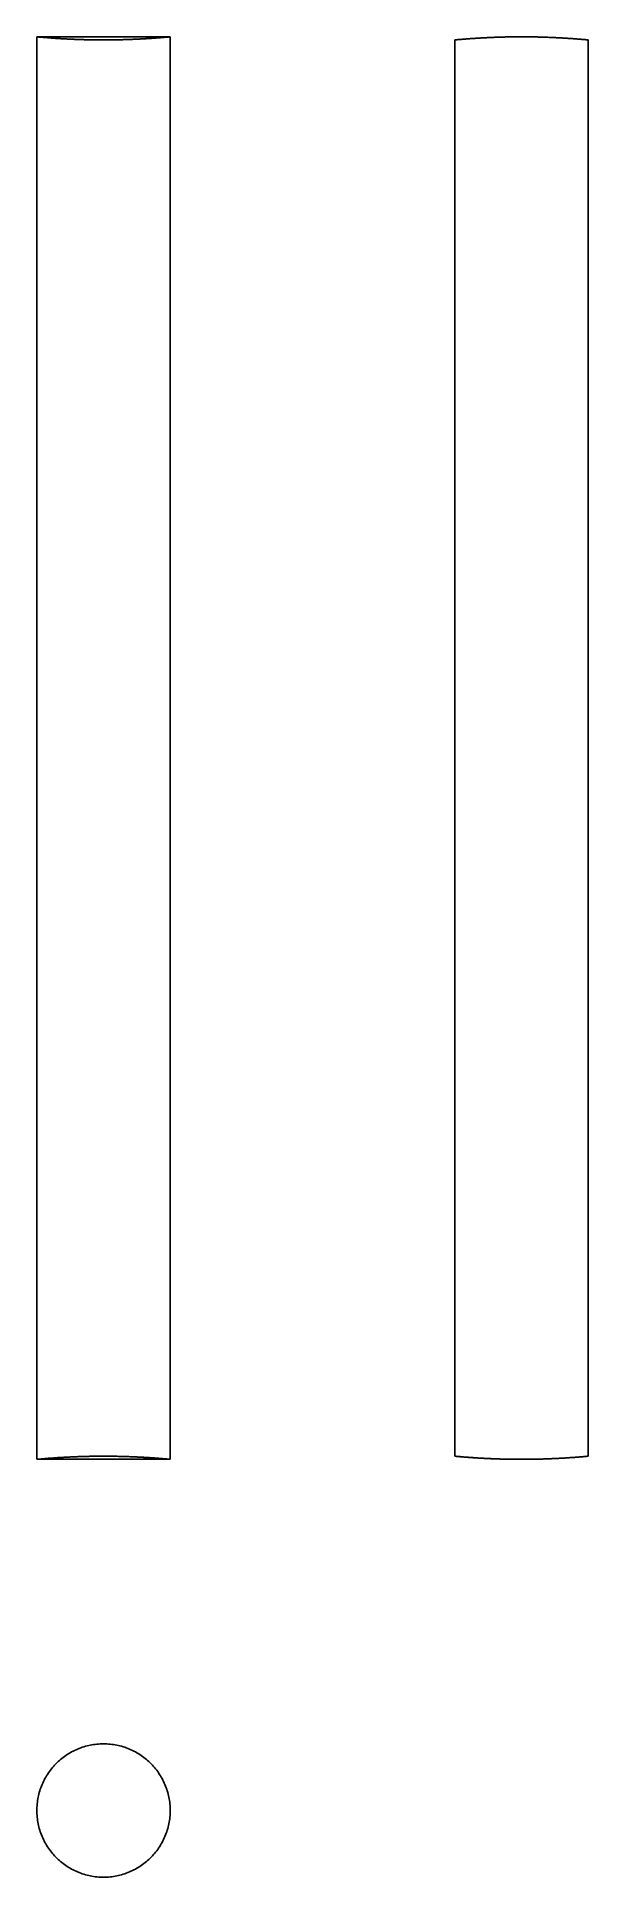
# Model space of a CAD drawing. Extents: x 0 to 0.291, y 0 to 0.97.
import ezdxf

# ---------------------------------------------------------------- set-up
doc = ezdxf.new("R2010")
doc.units = 0
doc.linetypes.add('HIDDEN', pattern=[0.037501, 0.025013, -0.012488])
for name, color, linetype in [('FRONT', 7, 'CONTINUOUS'), ('FRONT_HID', 7, 'HIDDEN'), ('LEFT', 7, 'CONTINUOUS'), ('LEFT_HID', 7, 'HIDDEN'), ('TOP', 7, 'CONTINUOUS')]:
    doc.layers.add(name, color=color, linetype=linetype)

msp = doc.modelspace()

# ---------------------------------------------------------------- linework, layer by layer
at = {"layer": 'FRONT'}
for p, q in [((0.000556, 0.970261), (0, 0.970312)), ((0.035156, 0.970312), (0, 0.970312)), ((0, 0.970312), (0, 0.220312)), ((0.035156, 0.970312), (0.070312, 0.970312)), ((0.070312, 0.970312), (0.069756, 0.970261)), ((0.069986, 0.970282), (0.070312, 0.970312)), ((0.070312, 0.220312), (0.070312, 0.970312)), ((0.001113, 0.97021), (0.000556, 0.970261)), ((0.00167, 0.97016), (0.001113, 0.97021)), ((0.002226, 0.97011), (0.00167, 0.97016)), ((0.002783, 0.970062), (0.002226, 0.97011)), ((0.00334, 0.970014), (0.002783, 0.970062)), ((0.003897, 0.969967), (0.00334, 0.970014)), ((0.004454, 0.969921), (0.003897, 0.969967)), ((0.005011, 0.969876), (0.004454, 0.969921)), ((0.005568, 0.969832), (0.005011, 0.969876)), ((0.006125, 0.969788), (0.005568, 0.969832)), ((0.006682, 0.969745), (0.006125, 0.969788)), ((0.007239, 0.969703), (0.006682, 0.969745)), ((0.007797, 0.969662), (0.007239, 0.969703)), ((0.008354, 0.969622), (0.007797, 0.969662)), ((0.008912, 0.969582), (0.008354, 0.969622)), ((0.009469, 0.969544), (0.008912, 0.969582)), ((0.010027, 0.969506), (0.009469, 0.969544)), ((0.010584, 0.969469), (0.010027, 0.969506)), ((0.011142, 0.969432), (0.010584, 0.969469)), ((0.0117, 0.969397), (0.011142, 0.969432)), ((0.012258, 0.969362), (0.0117, 0.969397)), ((0.012815, 0.969329), (0.012258, 0.969362)), ((0.013373, 0.969296), (0.012815, 0.969329)), ((0.013931, 0.969264), (0.013373, 0.969296)), ((0.014489, 0.969233), (0.013931, 0.969264)), ((0.015047, 0.969202), (0.014489, 0.969233)), ((0.015605, 0.969172), (0.015047, 0.969202)), ((0.016163, 0.969144), (0.015605, 0.969172)), ((0.016722, 0.969116), (0.016163, 0.969144)), ((0.01728, 0.969089), (0.016722, 0.969116)), ((0.017838, 0.969062), (0.01728, 0.969089)), ((0.018396, 0.969037), (0.017838, 0.969062)), ((0.018955, 0.969012), (0.018396, 0.969037)), ((0.019513, 0.968988), (0.018955, 0.969012)), ((0.020071, 0.968966), (0.019513, 0.968988)), ((0.02063, 0.968943), (0.020071, 0.968966)), ((0.021188, 0.968922), (0.02063, 0.968943)), ((0.021747, 0.968902), (0.021188, 0.968922)), ((0.022305, 0.968882), (0.021747, 0.968902)), ((0.022864, 0.968863), (0.022305, 0.968882)), ((0.023422, 0.968845), (0.022864, 0.968863)), ((0.023981, 0.968828), (0.023422, 0.968845)), ((0.024539, 0.968812), (0.023981, 0.968828)), ((0.025098, 0.968796), (0.024539, 0.968812)), ((0.025657, 0.968782), (0.025098, 0.968796)), ((0.026215, 0.968768), (0.025657, 0.968782)), ((0.026774, 0.968755), (0.026215, 0.968768)), ((0.027333, 0.968743), (0.026774, 0.968755)), ((0.027892, 0.968732), (0.027333, 0.968743)), ((0.02845, 0.968721), (0.027892, 0.968732)), ((0.029009, 0.968712), (0.02845, 0.968721)), ((0.029568, 0.968703), (0.029009, 0.968712)), ((0.030127, 0.968695), (0.029568, 0.968703)), ((0.030686, 0.968688), (0.030127, 0.968695)), ((0.031244, 0.968681), (0.030686, 0.968688)), ((0.031803, 0.968676), (0.031244, 0.968681)), ((0.032362, 0.968671), (0.031803, 0.968676)), ((0.032921, 0.968668), (0.032362, 0.968671)), ((0.03348, 0.968665), (0.032921, 0.968668)), ((0.034039, 0.968663), (0.03348, 0.968665)), ((0.034597, 0.968661), (0.034039, 0.968663)), ((0.035156, 0.968661), (0.034597, 0.968661)), ((0.035715, 0.968661), (0.035156, 0.968661)), ((0.036274, 0.968663), (0.035715, 0.968661)), ((0.036833, 0.968665), (0.036274, 0.968663)), ((0.037392, 0.968668), (0.036833, 0.968665)), ((0.03795, 0.968671), (0.037392, 0.968668)), ((0.038509, 0.968676), (0.03795, 0.968671)), ((0.039068, 0.968681), (0.038509, 0.968676)), ((0.039627, 0.968688), (0.039068, 0.968681)), ((0.040186, 0.968695), (0.039627, 0.968688)), ((0.040745, 0.968703), (0.040186, 0.968695)), ((0.041303, 0.968712), (0.040745, 0.968703)), ((0.041862, 0.968721), (0.041303, 0.968712)), ((0.042421, 0.968732), (0.041862, 0.968721)), ((0.04298, 0.968743), (0.042421, 0.968732)), ((0.043538, 0.968755), (0.04298, 0.968743)), ((0.044097, 0.968768), (0.043538, 0.968755)), ((0.044656, 0.968782), (0.044097, 0.968768)), ((0.045214, 0.968796), (0.044656, 0.968782)), ((0.045773, 0.968812), (0.045214, 0.968796)), ((0.046332, 0.968828), (0.045773, 0.968812)), ((0.04689, 0.968845), (0.046332, 0.968828)), ((0.047449, 0.968863), (0.04689, 0.968845)), ((0.048007, 0.968882), (0.047449, 0.968863)), ((0.048566, 0.968902), (0.048007, 0.968882)), ((0.049124, 0.968922), (0.048566, 0.968902)), ((0.049683, 0.968943), (0.049124, 0.968922)), ((0.050241, 0.968966), (0.049683, 0.968943)), ((0.049714, 0.968945), (0.050041, 0.968958)), ((0.050041, 0.968958), (0.050369, 0.968971)), ((0.0508, 0.968989), (0.050241, 0.968966)), ((0.050369, 0.968971), (0.050696, 0.968984)), ((0.050696, 0.968984), (0.051024, 0.968998)), ((0.051358, 0.969012), (0.0508, 0.968989)), ((0.051024, 0.968998), (0.051351, 0.969012)), ((0.051351, 0.969012), (0.051678, 0.969026)), ((0.051916, 0.969037), (0.051358, 0.969012)), ((0.051678, 0.969026), (0.052006, 0.969041)), ((0.052475, 0.969062), (0.051916, 0.969037)), ((0.052006, 0.969041), (0.052333, 0.969056)), ((0.052333, 0.969056), (0.052661, 0.969071)), ((0.053033, 0.969089), (0.052475, 0.969062)), ((0.052661, 0.969071), (0.052988, 0.969087)), ((0.052988, 0.969087), (0.053315, 0.969102)), ((0.053591, 0.969116), (0.053033, 0.969089)), ((0.053315, 0.969102), (0.053643, 0.969118)), ((0.054149, 0.969144), (0.053591, 0.969116)), ((0.053643, 0.969118), (0.05397, 0.969135)), ((0.05397, 0.969135), (0.054297, 0.969151)), ((0.054707, 0.969172), (0.054149, 0.969144)), ((0.054297, 0.969151), (0.054624, 0.969168)), ((0.054624, 0.969168), (0.054952, 0.969185)), ((0.055265, 0.969202), (0.054707, 0.969172)), ((0.054952, 0.969185), (0.055279, 0.969203)), ((0.055823, 0.969233), (0.055265, 0.969202)), ((0.055279, 0.969203), (0.055606, 0.969221)), ((0.055606, 0.969221), (0.055934, 0.969239)), ((0.056381, 0.969264), (0.055823, 0.969233)), ((0.055934, 0.969239), (0.056261, 0.969257)), ((0.056261, 0.969257), (0.056588, 0.969276)), ((0.056939, 0.969296), (0.056381, 0.969264)), ((0.056588, 0.969276), (0.056915, 0.969294)), ((0.056915, 0.969294), (0.057242, 0.969314)), ((0.057497, 0.969329), (0.056939, 0.969296)), ((0.057242, 0.969314), (0.057569, 0.969333)), ((0.058055, 0.969362), (0.057497, 0.969329)), ((0.057569, 0.969333), (0.057897, 0.969353)), ((0.057897, 0.969353), (0.058224, 0.969373)), ((0.058613, 0.969397), (0.058055, 0.969362)), ((0.058224, 0.969373), (0.058551, 0.969393)), ((0.058551, 0.969393), (0.058878, 0.969414)), ((0.059171, 0.969432), (0.058613, 0.969397)), ((0.058878, 0.969414), (0.059205, 0.969435)), ((0.059728, 0.969469), (0.059171, 0.969432)), ((0.059205, 0.969435), (0.059532, 0.969456)), ((0.059532, 0.969456), (0.059859, 0.969477)), ((0.060286, 0.969506), (0.059728, 0.969469)), ((0.059859, 0.969477), (0.060186, 0.969499)), ((0.060186, 0.969499), (0.060513, 0.969521)), ((0.060843, 0.969544), (0.060286, 0.969506)), ((0.060513, 0.969521), (0.06084, 0.969543)), ((0.06084, 0.969543), (0.061167, 0.969566)), ((0.061401, 0.969582), (0.060843, 0.969544)), ((0.061167, 0.969566), (0.061494, 0.969589)), ((0.061958, 0.969622), (0.061401, 0.969582)), ((0.061494, 0.969589), (0.061821, 0.969612)), ((0.061821, 0.969612), (0.062148, 0.969635)), ((0.062516, 0.969662), (0.061958, 0.969622)), ((0.062148, 0.969635), (0.062474, 0.969659)), ((0.062474, 0.969659), (0.062801, 0.969683)), ((0.063073, 0.969703), (0.062516, 0.969662)), ((0.062801, 0.969683), (0.063128, 0.969707)), ((0.06363, 0.969745), (0.063073, 0.969703)), ((0.063128, 0.969707), (0.063455, 0.969732)), ((0.063455, 0.969732), (0.063782, 0.969757)), ((0.064188, 0.969788), (0.06363, 0.969745)), ((0.063782, 0.969757), (0.064108, 0.969782)), ((0.064108, 0.969782), (0.064435, 0.969807)), ((0.064745, 0.969832), (0.064188, 0.969788)), ((0.064435, 0.969807), (0.064762, 0.969833)), ((0.065302, 0.969876), (0.064745, 0.969832)), ((0.064762, 0.969833), (0.065089, 0.969859)), ((0.065089, 0.969859), (0.065415, 0.969885)), ((0.065859, 0.969921), (0.065302, 0.969876)), ((0.065415, 0.969885), (0.065742, 0.969912)), ((0.065742, 0.969912), (0.066069, 0.969938)), ((0.066416, 0.969967), (0.065859, 0.969921)), ((0.066069, 0.969938), (0.066395, 0.969966)), ((0.066395, 0.969966), (0.066722, 0.969993)), ((0.066973, 0.970014), (0.066416, 0.969967)), ((0.066722, 0.969993), (0.067048, 0.970021)), ((0.067529, 0.970062), (0.066973, 0.970014)), ((0.067048, 0.970021), (0.067375, 0.970049)), ((0.067375, 0.970049), (0.067701, 0.970077)), ((0.068086, 0.97011), (0.067529, 0.970062)), ((0.067701, 0.970077), (0.068028, 0.970105)), ((0.068028, 0.970105), (0.068354, 0.970134)), ((0.068643, 0.97016), (0.068086, 0.97011)), ((0.068354, 0.970134), (0.068681, 0.970163)), ((0.0692, 0.97021), (0.068643, 0.97016)), ((0.068681, 0.970163), (0.069007, 0.970192)), ((0.069007, 0.970192), (0.069334, 0.970222)), ((0.069756, 0.970261), (0.0692, 0.97021)), ((0.069334, 0.970222), (0.06966, 0.970252)), ((0.06966, 0.970252), (0.069986, 0.970282)), ((0.000556, 0.220364), (0, 0.220313)), ((0, 0.220312), (0.035156, 0.220312)), ((0.001113, 0.220415), (0.000556, 0.220364)), ((0.00167, 0.220465), (0.001113, 0.220415)), ((0.002226, 0.220515), (0.00167, 0.220465)), ((0.002783, 0.220563), (0.002226, 0.220515)), ((0.00334, 0.220611), (0.002783, 0.220563)), ((0.003897, 0.220658), (0.00334, 0.220611)), ((0.004454, 0.220704), (0.003897, 0.220658)), ((0.005011, 0.220749), (0.004454, 0.220704)), ((0.005568, 0.220793), (0.005011, 0.220749)), ((0.006125, 0.220837), (0.005568, 0.220793)), ((0.006682, 0.22088), (0.006125, 0.220837)), ((0.007239, 0.220922), (0.006682, 0.22088)), ((0.007797, 0.220963), (0.007239, 0.220922)), ((0.008354, 0.221003), (0.007797, 0.220963)), ((0.008912, 0.221043), (0.008354, 0.221003)), ((0.009469, 0.221081), (0.008912, 0.221043)), ((0.010027, 0.221119), (0.009469, 0.221081)), ((0.010584, 0.221156), (0.010027, 0.221119)), ((0.011142, 0.221193), (0.010584, 0.221156)), ((0.0117, 0.221228), (0.011142, 0.221193)), ((0.012258, 0.221263), (0.0117, 0.221228)), ((0.012815, 0.221296), (0.012258, 0.221263)), ((0.013373, 0.221329), (0.012815, 0.221296)), ((0.013931, 0.221361), (0.013373, 0.221329)), ((0.014489, 0.221392), (0.013931, 0.221361)), ((0.015047, 0.221423), (0.014489, 0.221392)), ((0.015605, 0.221453), (0.015047, 0.221423)), ((0.016163, 0.221481), (0.015605, 0.221453)), ((0.016722, 0.221509), (0.016163, 0.221481)), ((0.01728, 0.221536), (0.016722, 0.221509)), ((0.017838, 0.221563), (0.01728, 0.221536)), ((0.018396, 0.221588), (0.017838, 0.221563)), ((0.018955, 0.221613), (0.018396, 0.221588)), ((0.019513, 0.221637), (0.018955, 0.221613)), ((0.020071, 0.221659), (0.019513, 0.221637)), ((0.02063, 0.221682), (0.020071, 0.221659)), ((0.021188, 0.221703), (0.02063, 0.221682)), ((0.021747, 0.221723), (0.021188, 0.221703)), ((0.022305, 0.221743), (0.021747, 0.221723)), ((0.022864, 0.221762), (0.022305, 0.221743)), ((0.023422, 0.22178), (0.022864, 0.221762)), ((0.023981, 0.221797), (0.023422, 0.22178)), ((0.024539, 0.221813), (0.023981, 0.221797)), ((0.025098, 0.221829), (0.024539, 0.221813)), ((0.025657, 0.221843), (0.025098, 0.221829)), ((0.026215, 0.221857), (0.025657, 0.221843)), ((0.026774, 0.22187), (0.026215, 0.221857)), ((0.027333, 0.221882), (0.026774, 0.22187)), ((0.027892, 0.221893), (0.027333, 0.221882)), ((0.02845, 0.221904), (0.027892, 0.221893)), ((0.029009, 0.221913), (0.02845, 0.221904)), ((0.029568, 0.221922), (0.029009, 0.221913)), ((0.030127, 0.22193), (0.029568, 0.221922)), ((0.030686, 0.221937), (0.030127, 0.22193)), ((0.031244, 0.221944), (0.030686, 0.221937)), ((0.031803, 0.221949), (0.031244, 0.221944)), ((0.032362, 0.221954), (0.031803, 0.221949)), ((0.032921, 0.221957), (0.032362, 0.221954)), ((0.03348, 0.22196), (0.032921, 0.221957)), ((0.034039, 0.221962), (0.03348, 0.22196)), ((0.034597, 0.221964), (0.034039, 0.221962)), ((0.035156, 0.221964), (0.034597, 0.221964)), ((0.035156, 0.221964), (0.040403, 0.221927)), ((0.035715, 0.221964), (0.035156, 0.221964)), ((0.070312, 0.220312), (0.035156, 0.220312)), ((0.036274, 0.221962), (0.035715, 0.221964)), ((0.036833, 0.22196), (0.036274, 0.221962)), ((0.037392, 0.221957), (0.036833, 0.22196)), ((0.03795, 0.221954), (0.037392, 0.221957)), ((0.038509, 0.221949), (0.03795, 0.221954)), ((0.039068, 0.221944), (0.038509, 0.221949)), ((0.039627, 0.221937), (0.039068, 0.221944)), ((0.040186, 0.22193), (0.039627, 0.221937)), ((0.040745, 0.221922), (0.040186, 0.22193)), ((0.041303, 0.221913), (0.040745, 0.221922)), ((0.041862, 0.221904), (0.041303, 0.221913)), ((0.042421, 0.221893), (0.041862, 0.221904)), ((0.04298, 0.221882), (0.042421, 0.221893)), ((0.043538, 0.22187), (0.04298, 0.221882)), ((0.044097, 0.221857), (0.043538, 0.22187)), ((0.044656, 0.221843), (0.044097, 0.221857)), ((0.045214, 0.221829), (0.044656, 0.221843)), ((0.045773, 0.221813), (0.045214, 0.221829)), ((0.046332, 0.221797), (0.045773, 0.221813)), ((0.04689, 0.22178), (0.046332, 0.221797)), ((0.047449, 0.221762), (0.04689, 0.22178)), ((0.048007, 0.221743), (0.047449, 0.221762)), ((0.048566, 0.221723), (0.048007, 0.221743)), ((0.049124, 0.221703), (0.048566, 0.221723)), ((0.049683, 0.221682), (0.049124, 0.221703)), ((0.050241, 0.221659), (0.049683, 0.221682)), ((0.049714, 0.22168), (0.050041, 0.221667)), ((0.050041, 0.221667), (0.050369, 0.221654)), ((0.0508, 0.221636), (0.050241, 0.221659)), ((0.050369, 0.221654), (0.050696, 0.221641)), ((0.050696, 0.221641), (0.051024, 0.221627)), ((0.051358, 0.221613), (0.0508, 0.221636)), ((0.051024, 0.221627), (0.051351, 0.221613)), ((0.051351, 0.221613), (0.051678, 0.221599)), ((0.051916, 0.221588), (0.051358, 0.221613)), ((0.051678, 0.221599), (0.052006, 0.221584)), ((0.052475, 0.221563), (0.051916, 0.221588)), ((0.052006, 0.221584), (0.052333, 0.221569)), ((0.052333, 0.221569), (0.052661, 0.221554)), ((0.053033, 0.221536), (0.052475, 0.221563)), ((0.052661, 0.221554), (0.052988, 0.221538)), ((0.052988, 0.221538), (0.053315, 0.221523)), ((0.053591, 0.221509), (0.053033, 0.221536)), ((0.053315, 0.221523), (0.053643, 0.221507)), ((0.054149, 0.221481), (0.053591, 0.221509)), ((0.053643, 0.221507), (0.05397, 0.22149)), ((0.05397, 0.22149), (0.054297, 0.221474)), ((0.054707, 0.221453), (0.054149, 0.221481)), ((0.054297, 0.221474), (0.054624, 0.221457)), ((0.054624, 0.221457), (0.054952, 0.22144)), ((0.055265, 0.221423), (0.054707, 0.221453)), ((0.054952, 0.22144), (0.055279, 0.221422)), ((0.055823, 0.221392), (0.055265, 0.221423)), ((0.055279, 0.221422), (0.055606, 0.221404)), ((0.055606, 0.221404), (0.055934, 0.221386)), ((0.056381, 0.221361), (0.055823, 0.221392)), ((0.055934, 0.221386), (0.056261, 0.221368)), ((0.056261, 0.221368), (0.056588, 0.221349)), ((0.056939, 0.221329), (0.056381, 0.221361)), ((0.056588, 0.221349), (0.056915, 0.221331)), ((0.056915, 0.221331), (0.057242, 0.221311)), ((0.057497, 0.221296), (0.056939, 0.221329)), ((0.057242, 0.221311), (0.057569, 0.221292)), ((0.058055, 0.221263), (0.057497, 0.221296)), ((0.057569, 0.221292), (0.057897, 0.221272)), ((0.057897, 0.221272), (0.058224, 0.221252)), ((0.058613, 0.221228), (0.058055, 0.221263)), ((0.058224, 0.221252), (0.058551, 0.221232)), ((0.058551, 0.221232), (0.058878, 0.221211)), ((0.059171, 0.221193), (0.058613, 0.221228)), ((0.058878, 0.221211), (0.059205, 0.22119)), ((0.059728, 0.221156), (0.059171, 0.221193)), ((0.059205, 0.22119), (0.059532, 0.221169)), ((0.059532, 0.221169), (0.059859, 0.221148)), ((0.060286, 0.221119), (0.059728, 0.221156)), ((0.059859, 0.221148), (0.060186, 0.221126)), ((0.060186, 0.221126), (0.060513, 0.221104)), ((0.060843, 0.221081), (0.060286, 0.221119)), ((0.060513, 0.221104), (0.06084, 0.221082)), ((0.06084, 0.221082), (0.061167, 0.221059)), ((0.061401, 0.221043), (0.060843, 0.221081)), ((0.061167, 0.221059), (0.061494, 0.221036)), ((0.061958, 0.221003), (0.061401, 0.221043)), ((0.061494, 0.221036), (0.061821, 0.221013)), ((0.061821, 0.221013), (0.062148, 0.22099)), ((0.062516, 0.220963), (0.061958, 0.221003)), ((0.062148, 0.22099), (0.062474, 0.220966)), ((0.062474, 0.220966), (0.062801, 0.220942)), ((0.063073, 0.220922), (0.062516, 0.220963)), ((0.062801, 0.220942), (0.063128, 0.220918)), ((0.06363, 0.22088), (0.063073, 0.220922)), ((0.063128, 0.220918), (0.063455, 0.220893)), ((0.063455, 0.220893), (0.063782, 0.220868)), ((0.064188, 0.220837), (0.06363, 0.22088)), ((0.063782, 0.220868), (0.064108, 0.220843)), ((0.064108, 0.220843), (0.064435, 0.220818)), ((0.064745, 0.220793), (0.064188, 0.220837)), ((0.064435, 0.220818), (0.064762, 0.220792)), ((0.065302, 0.220749), (0.064745, 0.220793)), ((0.064762, 0.220792), (0.065089, 0.220766)), ((0.065089, 0.220766), (0.065415, 0.22074)), ((0.065859, 0.220704), (0.065302, 0.220749)), ((0.065415, 0.22074), (0.065742, 0.220713)), ((0.065742, 0.220713), (0.066069, 0.220687)), ((0.066416, 0.220658), (0.065859, 0.220704)), ((0.066069, 0.220687), (0.066395, 0.220659)), ((0.066395, 0.220659), (0.066722, 0.220632)), ((0.066973, 0.220611), (0.066416, 0.220658)), ((0.066722, 0.220632), (0.067048, 0.220604)), ((0.067529, 0.220563), (0.066973, 0.220611)), ((0.067048, 0.220604), (0.067375, 0.220576)), ((0.067375, 0.220576), (0.067701, 0.220548)), ((0.068086, 0.220515), (0.067529, 0.220563)), ((0.067701, 0.220548), (0.068028, 0.22052)), ((0.068028, 0.22052), (0.068354, 0.220491)), ((0.068643, 0.220465), (0.068086, 0.220515)), ((0.068354, 0.220491), (0.068681, 0.220462)), ((0.0692, 0.220415), (0.068643, 0.220465)), ((0.068681, 0.220462), (0.069007, 0.220433)), ((0.069007, 0.220433), (0.069334, 0.220403)), ((0.069756, 0.220364), (0.0692, 0.220415)), ((0.069334, 0.220403), (0.06966, 0.220373)), ((0.06966, 0.220373), (0.069986, 0.220343)), ((0.070312, 0.220312), (0.069756, 0.220364)), ((0.069986, 0.220343), (0.070312, 0.220313))]:
    msp.add_line(p, q, dxfattribs=at)
at = {"layer": 'FRONT_HID', "linetype": 'HIDDEN'}
for p, q in [((0.035156, 0.968661), (0.035387, 0.968661)), ((0.035387, 0.968661), (0.035619, 0.968661)), ((0.035619, 0.968661), (0.03585, 0.968662)), ((0.03585, 0.968662), (0.036081, 0.968662)), ((0.036081, 0.968662), (0.036312, 0.968663)), ((0.036312, 0.968663), (0.036543, 0.968663)), ((0.036543, 0.968663), (0.036774, 0.968664)), ((0.036774, 0.968664), (0.037005, 0.968665)), ((0.037005, 0.968665), (0.037236, 0.968667)), ((0.037236, 0.968667), (0.037468, 0.968668)), ((0.037468, 0.968668), (0.037699, 0.96867)), ((0.037699, 0.96867), (0.03793, 0.968671)), ((0.03793, 0.968671), (0.038161, 0.968673)), ((0.038161, 0.968673), (0.038392, 0.968675)), ((0.038392, 0.968675), (0.038623, 0.968677)), ((0.038623, 0.968677), (0.038854, 0.968679)), ((0.038854, 0.968679), (0.039085, 0.968682)), ((0.039085, 0.968682), (0.039316, 0.968684)), ((0.039316, 0.968684), (0.039548, 0.968687)), ((0.039548, 0.968687), (0.039779, 0.96869)), ((0.039779, 0.96869), (0.04001, 0.968692)), ((0.04001, 0.968692), (0.040241, 0.968696)), ((0.040241, 0.968696), (0.040472, 0.968699)), ((0.040472, 0.968699), (0.040703, 0.968702)), ((0.040703, 0.968702), (0.040934, 0.968706)), ((0.040934, 0.968706), (0.041165, 0.968709)), ((0.041165, 0.968709), (0.041396, 0.968713)), ((0.041396, 0.968713), (0.041628, 0.968717)), ((0.041628, 0.968717), (0.041859, 0.968721)), ((0.041859, 0.968721), (0.04209, 0.968725)), ((0.04209, 0.968725), (0.042321, 0.96873)), ((0.042321, 0.96873), (0.042552, 0.968734)), ((0.042552, 0.968734), (0.042783, 0.968739)), ((0.042783, 0.968739), (0.043014, 0.968744)), ((0.043014, 0.968744), (0.043245, 0.968749)), ((0.043245, 0.968749), (0.043476, 0.968754)), ((0.043476, 0.968754), (0.043707, 0.968759)), ((0.043707, 0.968759), (0.043938, 0.968764)), ((0.043938, 0.968764), (0.044169, 0.96877)), ((0.044169, 0.96877), (0.0444, 0.968775)), ((0.0444, 0.968775), (0.044632, 0.968781)), ((0.044632, 0.968781), (0.044863, 0.968787)), ((0.044863, 0.968787), (0.045094, 0.968793)), ((0.045094, 0.968793), (0.045325, 0.968799)), ((0.045325, 0.968799), (0.045556, 0.968806)), ((0.045556, 0.968806), (0.045787, 0.968812)), ((0.045787, 0.968812), (0.046018, 0.968819)), ((0.046018, 0.968819), (0.046249, 0.968826)), ((0.046249, 0.968826), (0.04648, 0.968833)), ((0.04648, 0.968833), (0.046711, 0.96884)), ((0.046711, 0.96884), (0.046942, 0.968847)), ((0.046942, 0.968847), (0.047173, 0.968854)), ((0.047173, 0.968854), (0.047404, 0.968862)), ((0.047404, 0.968862), (0.047635, 0.968869)), ((0.047635, 0.968869), (0.047866, 0.968877)), ((0.047866, 0.968877), (0.048097, 0.968885)), ((0.048097, 0.968885), (0.048328, 0.968893)), ((0.048328, 0.968893), (0.048559, 0.968901)), ((0.048559, 0.968901), (0.04879, 0.96891)), ((0.04879, 0.96891), (0.049021, 0.968918)), ((0.049021, 0.968918), (0.049252, 0.968927)), ((0.049252, 0.968927), (0.049483, 0.968936)), ((0.049483, 0.968936), (0.049714, 0.968945)), ((0.040403, 0.221927), (0.049714, 0.22168))]:
    msp.add_line(p, q, dxfattribs=at)
at = {"layer": 'LEFT'}
for p, q in [((0.254351, 0.970311), (0.25491, 0.970312)), ((0.25491, 0.970312), (0.254351, 0.970311)), ((0.25491, 0.970312), (0.255469, 0.970312)), ((0.255469, 0.970312), (0.25491, 0.970312)), ((0.256028, 0.970312), (0.255469, 0.970312)), ((0.255469, 0.970312), (0.256028, 0.970312)), ((0.256586, 0.970311), (0.256028, 0.970312)), ((0.256028, 0.970312), (0.256586, 0.970311)), ((0.220313, 0.968661), (0.220869, 0.968713)), ((0.220869, 0.968713), (0.220313, 0.968661)), ((0.220313, 0.968661), (0.220313, 0.221964)), ((0.220869, 0.968713), (0.221425, 0.968764)), ((0.221425, 0.968764), (0.220869, 0.968713)), ((0.221425, 0.968764), (0.221982, 0.968814)), ((0.221982, 0.968814), (0.221425, 0.968764)), ((0.221982, 0.968814), (0.222539, 0.968864)), ((0.222539, 0.968864), (0.221982, 0.968814)), ((0.222539, 0.968864), (0.223095, 0.968913)), ((0.223095, 0.968913), (0.222539, 0.968864)), ((0.223095, 0.968913), (0.223652, 0.96896)), ((0.223652, 0.96896), (0.223095, 0.968913)), ((0.223652, 0.96896), (0.224209, 0.969007)), ((0.224209, 0.969007), (0.223652, 0.96896)), ((0.224209, 0.969007), (0.224766, 0.969054)), ((0.224766, 0.969054), (0.224209, 0.969007)), ((0.224766, 0.969054), (0.225323, 0.969099)), ((0.225323, 0.969099), (0.224766, 0.969054)), ((0.225323, 0.969099), (0.22588, 0.969143)), ((0.22588, 0.969143), (0.225323, 0.969099)), ((0.22588, 0.969143), (0.226437, 0.969187)), ((0.226437, 0.969187), (0.22588, 0.969143)), ((0.226437, 0.969187), (0.226995, 0.96923)), ((0.226995, 0.96923), (0.226437, 0.969187)), ((0.226995, 0.96923), (0.227552, 0.969272)), ((0.227552, 0.969272), (0.226995, 0.96923)), ((0.227552, 0.969272), (0.228109, 0.969313)), ((0.228109, 0.969313), (0.227552, 0.969272)), ((0.228109, 0.969313), (0.228667, 0.969353)), ((0.228667, 0.969353), (0.228109, 0.969313)), ((0.228667, 0.969353), (0.229224, 0.969393)), ((0.229224, 0.969393), (0.228667, 0.969353)), ((0.229224, 0.969393), (0.229781, 0.969432)), ((0.229781, 0.969432), (0.229224, 0.969393)), ((0.229781, 0.969432), (0.230339, 0.96947)), ((0.230339, 0.96947), (0.229781, 0.969432)), ((0.230339, 0.96947), (0.230897, 0.969507)), ((0.230897, 0.969507), (0.230339, 0.96947)), ((0.230897, 0.969507), (0.231454, 0.969543)), ((0.231454, 0.969543), (0.230897, 0.969507)), ((0.231454, 0.969543), (0.232012, 0.969578)), ((0.232012, 0.969578), (0.231454, 0.969543)), ((0.232012, 0.969578), (0.23257, 0.969613)), ((0.23257, 0.969613), (0.232012, 0.969578)), ((0.23257, 0.969613), (0.233128, 0.969646)), ((0.233128, 0.969646), (0.23257, 0.969613)), ((0.233128, 0.969646), (0.233686, 0.969679)), ((0.233686, 0.969679), (0.233128, 0.969646)), ((0.233686, 0.969679), (0.234244, 0.969711)), ((0.234244, 0.969711), (0.233686, 0.969679)), ((0.234244, 0.969711), (0.234802, 0.969743)), ((0.234802, 0.969743), (0.234244, 0.969711)), ((0.234802, 0.969743), (0.23536, 0.969773)), ((0.23536, 0.969773), (0.234802, 0.969743)), ((0.23536, 0.969773), (0.235918, 0.969802)), ((0.235918, 0.969802), (0.23536, 0.969773)), ((0.235918, 0.969802), (0.236476, 0.969831)), ((0.236476, 0.969831), (0.235918, 0.969802)), ((0.236476, 0.969831), (0.237034, 0.969859)), ((0.237034, 0.969859), (0.236476, 0.969831)), ((0.237034, 0.969859), (0.237592, 0.969886)), ((0.237592, 0.969886), (0.237034, 0.969859)), ((0.237592, 0.969886), (0.23815, 0.969912)), ((0.23815, 0.969912), (0.237592, 0.969886)), ((0.23815, 0.969912), (0.238709, 0.969938)), ((0.238709, 0.969938), (0.23815, 0.969912)), ((0.238709, 0.969938), (0.239267, 0.969962)), ((0.239267, 0.969962), (0.238709, 0.969938)), ((0.239267, 0.969962), (0.239825, 0.969986)), ((0.239825, 0.969986), (0.239267, 0.969962)), ((0.239825, 0.969986), (0.240384, 0.970009)), ((0.240384, 0.970009), (0.239825, 0.969986)), ((0.240384, 0.970009), (0.240942, 0.970031)), ((0.240942, 0.970031), (0.240384, 0.970009)), ((0.240942, 0.970031), (0.241501, 0.970052)), ((0.241501, 0.970052), (0.240942, 0.970031)), ((0.241501, 0.970052), (0.242059, 0.970073)), ((0.242059, 0.970073), (0.241501, 0.970052)), ((0.242059, 0.970073), (0.242618, 0.970092)), ((0.242618, 0.970092), (0.242059, 0.970073)), ((0.242618, 0.970092), (0.243176, 0.970111)), ((0.243176, 0.970111), (0.242618, 0.970092)), ((0.243176, 0.970111), (0.243735, 0.970129)), ((0.243735, 0.970129), (0.243176, 0.970111)), ((0.243735, 0.970129), (0.244293, 0.970146)), ((0.244293, 0.970146), (0.243735, 0.970129)), ((0.244293, 0.970146), (0.244852, 0.970162)), ((0.244852, 0.970162), (0.244293, 0.970146)), ((0.244852, 0.970162), (0.245411, 0.970178)), ((0.245411, 0.970178), (0.244852, 0.970162)), ((0.245411, 0.970178), (0.245969, 0.970192)), ((0.245969, 0.970192), (0.245411, 0.970178)), ((0.245969, 0.970192), (0.246528, 0.970206)), ((0.246528, 0.970206), (0.245969, 0.970192)), ((0.246528, 0.970206), (0.247087, 0.970219)), ((0.247087, 0.970219), (0.246528, 0.970206)), ((0.247087, 0.970219), (0.247645, 0.970231)), ((0.247645, 0.970231), (0.247087, 0.970219)), ((0.247645, 0.970231), (0.248204, 0.970242)), ((0.248204, 0.970242), (0.247645, 0.970231)), ((0.248204, 0.970242), (0.248763, 0.970253)), ((0.248763, 0.970253), (0.248204, 0.970242)), ((0.248763, 0.970253), (0.249322, 0.970262)), ((0.249322, 0.970262), (0.248763, 0.970253)), ((0.249322, 0.970262), (0.24988, 0.970271)), ((0.24988, 0.970271), (0.249322, 0.970262)), ((0.24988, 0.970271), (0.250439, 0.970279)), ((0.250439, 0.970279), (0.24988, 0.970271)), ((0.250439, 0.970279), (0.250998, 0.970286)), ((0.250998, 0.970286), (0.250439, 0.970279)), ((0.250998, 0.970286), (0.251557, 0.970292)), ((0.251557, 0.970292), (0.250998, 0.970286)), ((0.251557, 0.970292), (0.252116, 0.970298)), ((0.252116, 0.970298), (0.251557, 0.970292)), ((0.252116, 0.970298), (0.252674, 0.970302)), ((0.252674, 0.970302), (0.252116, 0.970298)), ((0.252674, 0.970302), (0.253233, 0.970306)), ((0.253233, 0.970306), (0.252674, 0.970302)), ((0.253233, 0.970306), (0.253792, 0.970309)), ((0.253792, 0.970309), (0.253233, 0.970306)), ((0.253792, 0.970309), (0.254351, 0.970311)), ((0.254351, 0.970311), (0.253792, 0.970309)), ((0.257145, 0.970309), (0.256586, 0.970311)), ((0.256586, 0.970311), (0.257145, 0.970309)), ((0.257704, 0.970306), (0.257145, 0.970309)), ((0.257145, 0.970309), (0.257704, 0.970306)), ((0.258263, 0.970302), (0.257704, 0.970306)), ((0.257704, 0.970306), (0.258263, 0.970302)), ((0.258822, 0.970298), (0.258263, 0.970302)), ((0.258263, 0.970302), (0.258822, 0.970298)), ((0.259381, 0.970292), (0.258822, 0.970298)), ((0.258822, 0.970298), (0.259381, 0.970292)), ((0.259939, 0.970286), (0.259381, 0.970292)), ((0.259381, 0.970292), (0.259939, 0.970286)), ((0.260498, 0.970279), (0.259939, 0.970286)), ((0.259939, 0.970286), (0.260498, 0.970279)), ((0.261057, 0.970271), (0.260498, 0.970279)), ((0.260498, 0.970279), (0.261057, 0.970271)), ((0.261616, 0.970262), (0.261057, 0.970271)), ((0.261057, 0.970271), (0.261616, 0.970262)), ((0.262175, 0.970253), (0.261616, 0.970262)), ((0.261616, 0.970262), (0.262175, 0.970253)), ((0.262733, 0.970242), (0.262175, 0.970253)), ((0.262175, 0.970253), (0.262733, 0.970242)), ((0.263292, 0.970231), (0.262733, 0.970242)), ((0.262733, 0.970242), (0.263292, 0.970231)), ((0.263851, 0.970219), (0.263292, 0.970231)), ((0.263292, 0.970231), (0.263851, 0.970219)), ((0.26441, 0.970206), (0.263851, 0.970219)), ((0.263851, 0.970219), (0.26441, 0.970206)), ((0.264968, 0.970192), (0.26441, 0.970206)), ((0.26441, 0.970206), (0.264968, 0.970192)), ((0.265527, 0.970178), (0.264968, 0.970192)), ((0.264968, 0.970192), (0.265527, 0.970178)), ((0.266086, 0.970162), (0.265527, 0.970178)), ((0.265527, 0.970178), (0.266086, 0.970162)), ((0.266644, 0.970146), (0.266086, 0.970162)), ((0.266086, 0.970162), (0.266644, 0.970146)), ((0.267203, 0.970129), (0.266644, 0.970146)), ((0.266644, 0.970146), (0.267203, 0.970129)), ((0.267761, 0.970111), (0.267203, 0.970129)), ((0.267203, 0.970129), (0.267761, 0.970111)), ((0.26832, 0.970092), (0.267761, 0.970111)), ((0.267761, 0.970111), (0.26832, 0.970092)), ((0.268878, 0.970073), (0.26832, 0.970092)), ((0.26832, 0.970092), (0.268878, 0.970073)), ((0.269437, 0.970052), (0.268878, 0.970073)), ((0.268878, 0.970073), (0.269437, 0.970052)), ((0.269995, 0.970031), (0.269437, 0.970052)), ((0.269437, 0.970052), (0.269995, 0.970031)), ((0.270554, 0.970009), (0.269995, 0.970031)), ((0.269995, 0.970031), (0.270554, 0.970009)), ((0.271112, 0.969986), (0.270554, 0.970009)), ((0.270554, 0.970009), (0.271112, 0.969986)), ((0.271671, 0.969962), (0.271112, 0.969986)), ((0.271112, 0.969986), (0.271671, 0.969962)), ((0.272229, 0.969938), (0.271671, 0.969962)), ((0.271671, 0.969962), (0.272229, 0.969938)), ((0.272787, 0.969912), (0.272229, 0.969938)), ((0.272229, 0.969938), (0.272787, 0.969912)), ((0.273345, 0.969886), (0.272787, 0.969912)), ((0.272787, 0.969912), (0.273345, 0.969886)), ((0.273904, 0.969859), (0.273345, 0.969886)), ((0.273345, 0.969886), (0.273904, 0.969859)), ((0.274462, 0.969831), (0.273904, 0.969859)), ((0.273904, 0.969859), (0.274462, 0.969831)), ((0.27502, 0.969802), (0.274462, 0.969831)), ((0.274462, 0.969831), (0.27502, 0.969802)), ((0.275578, 0.969773), (0.27502, 0.969802)), ((0.27502, 0.969802), (0.275578, 0.969773)), ((0.276136, 0.969743), (0.275578, 0.969773)), ((0.275578, 0.969773), (0.276136, 0.969743)), ((0.276694, 0.969711), (0.276136, 0.969743)), ((0.276136, 0.969743), (0.276694, 0.969711)), ((0.277252, 0.969679), (0.276694, 0.969711)), ((0.276694, 0.969711), (0.277252, 0.969679)), ((0.27781, 0.969646), (0.277252, 0.969679)), ((0.277252, 0.969679), (0.27781, 0.969646)), ((0.278368, 0.969613), (0.27781, 0.969646)), ((0.27781, 0.969646), (0.278368, 0.969613)), ((0.278925, 0.969578), (0.278368, 0.969613)), ((0.278368, 0.969613), (0.278925, 0.969578)), ((0.279483, 0.969543), (0.278925, 0.969578)), ((0.278925, 0.969578), (0.279483, 0.969543)), ((0.280041, 0.969507), (0.279483, 0.969543)), ((0.279483, 0.969543), (0.280041, 0.969507)), ((0.280598, 0.96947), (0.280041, 0.969507)), ((0.280041, 0.969507), (0.280598, 0.96947)), ((0.281156, 0.969432), (0.280598, 0.96947)), ((0.280598, 0.96947), (0.281156, 0.969432)), ((0.281714, 0.969393), (0.281156, 0.969432)), ((0.281156, 0.969432), (0.281714, 0.969393)), ((0.282271, 0.969353), (0.281714, 0.969393)), ((0.281714, 0.969393), (0.282271, 0.969353)), ((0.282828, 0.969313), (0.282271, 0.969353)), ((0.282271, 0.969353), (0.282828, 0.969313)), ((0.283386, 0.969272), (0.282828, 0.969313)), ((0.282828, 0.969313), (0.283386, 0.969272)), ((0.283943, 0.96923), (0.283386, 0.969272)), ((0.283386, 0.969272), (0.283943, 0.96923)), ((0.2845, 0.969187), (0.283943, 0.96923)), ((0.283943, 0.96923), (0.2845, 0.969187)), ((0.285057, 0.969143), (0.2845, 0.969187)), ((0.2845, 0.969187), (0.285057, 0.969143)), ((0.285614, 0.969099), (0.285057, 0.969143)), ((0.285057, 0.969143), (0.285614, 0.969099)), ((0.286171, 0.969054), (0.285614, 0.969099)), ((0.285614, 0.969099), (0.286171, 0.969054)), ((0.286728, 0.969007), (0.286171, 0.969054)), ((0.286171, 0.969054), (0.286728, 0.969007)), ((0.287285, 0.96896), (0.286728, 0.969007)), ((0.286728, 0.969007), (0.287285, 0.96896)), ((0.287842, 0.968913), (0.287285, 0.96896)), ((0.287285, 0.96896), (0.287842, 0.968913)), ((0.288399, 0.968864), (0.287842, 0.968913)), ((0.287842, 0.968913), (0.288399, 0.968864)), ((0.288955, 0.968814), (0.288399, 0.968864)), ((0.288399, 0.968864), (0.288955, 0.968814)), ((0.289512, 0.968764), (0.288955, 0.968814)), ((0.288955, 0.968814), (0.289512, 0.968764)), ((0.290069, 0.968713), (0.289512, 0.968764)), ((0.289512, 0.968764), (0.290069, 0.968713)), ((0.290625, 0.968661), (0.290069, 0.968713)), ((0.290069, 0.968713), (0.290625, 0.968661)), ((0.290625, 0.968661), (0.290625, 0.221964)), ((0.220313, 0.221964), (0.220869, 0.221912)), ((0.220869, 0.221912), (0.221425, 0.221861)), ((0.221425, 0.221861), (0.221982, 0.221811)), ((0.221982, 0.221811), (0.222539, 0.221761)), ((0.222539, 0.221761), (0.223095, 0.221712)), ((0.223095, 0.221712), (0.223652, 0.221665)), ((0.223652, 0.221665), (0.224209, 0.221618)), ((0.224209, 0.221618), (0.224766, 0.221571)), ((0.224766, 0.221571), (0.225323, 0.221526)), ((0.225323, 0.221526), (0.22588, 0.221482)), ((0.22588, 0.221482), (0.226437, 0.221438)), ((0.226437, 0.221438), (0.226995, 0.221395)), ((0.226995, 0.221395), (0.227552, 0.221353)), ((0.227552, 0.221353), (0.228109, 0.221312)), ((0.228109, 0.221312), (0.228667, 0.221272)), ((0.228667, 0.221272), (0.229224, 0.221232)), ((0.229224, 0.221232), (0.229781, 0.221193)), ((0.229781, 0.221193), (0.230339, 0.221155)), ((0.230339, 0.221155), (0.230897, 0.221118)), ((0.230897, 0.221118), (0.231454, 0.221082)), ((0.231454, 0.221082), (0.232012, 0.221047)), ((0.232012, 0.221047), (0.23257, 0.221012)), ((0.23257, 0.221012), (0.233128, 0.220979)), ((0.233128, 0.220979), (0.233686, 0.220946)), ((0.233686, 0.220946), (0.234244, 0.220914)), ((0.234244, 0.220914), (0.234802, 0.220882)), ((0.234802, 0.220882), (0.23536, 0.220852)), ((0.23536, 0.220852), (0.235918, 0.220823)), ((0.235918, 0.220823), (0.236476, 0.220794)), ((0.236476, 0.220794), (0.237034, 0.220766)), ((0.237034, 0.220766), (0.237592, 0.220739)), ((0.237592, 0.220739), (0.23815, 0.220713)), ((0.23815, 0.220713), (0.238709, 0.220687)), ((0.238709, 0.220687), (0.239267, 0.220663)), ((0.239267, 0.220663), (0.239825, 0.220639)), ((0.239825, 0.220639), (0.240384, 0.220616)), ((0.240384, 0.220616), (0.240942, 0.220594)), ((0.240942, 0.220594), (0.241501, 0.220573)), ((0.241501, 0.220573), (0.242059, 0.220552)), ((0.242059, 0.220552), (0.242618, 0.220533)), ((0.242618, 0.220533), (0.243176, 0.220514)), ((0.243176, 0.220514), (0.243735, 0.220496)), ((0.243735, 0.220496), (0.244293, 0.220479)), ((0.244293, 0.220479), (0.244852, 0.220463)), ((0.244852, 0.220463), (0.245411, 0.220447)), ((0.245411, 0.220447), (0.245969, 0.220433)), ((0.245969, 0.220433), (0.246528, 0.220419)), ((0.246528, 0.220419), (0.247087, 0.220406)), ((0.247087, 0.220406), (0.247645, 0.220394)), ((0.247645, 0.220394), (0.248204, 0.220383)), ((0.248204, 0.220383), (0.248763, 0.220372)), ((0.252683, 0.220323), (0.248268, 0.220382)), ((0.248763, 0.220372), (0.249322, 0.220363)), ((0.249322, 0.220363), (0.24988, 0.220354)), ((0.24988, 0.220354), (0.250439, 0.220346)), ((0.250439, 0.220346), (0.250998, 0.220339)), ((0.250998, 0.220339), (0.251557, 0.220333)), ((0.251557, 0.220333), (0.252116, 0.220327)), ((0.252116, 0.220327), (0.252674, 0.220323)), ((0.252674, 0.220323), (0.253233, 0.220319)), ((0.253233, 0.220319), (0.253792, 0.220316)), ((0.253792, 0.220316), (0.254351, 0.220314)), ((0.254351, 0.220314), (0.25491, 0.220313)), ((0.25491, 0.220313), (0.255469, 0.220312)), ((0.255469, 0.220312), (0.255459, 0.220313)), ((0.255469, 0.220312), (0.256028, 0.220313)), ((0.256028, 0.220313), (0.255469, 0.220312)), ((0.256028, 0.220313), (0.256586, 0.220314)), ((0.256586, 0.220314), (0.256028, 0.220313)), ((0.256586, 0.220314), (0.257145, 0.220316)), ((0.257145, 0.220316), (0.256586, 0.220314)), ((0.257145, 0.220316), (0.257704, 0.220319)), ((0.257704, 0.220319), (0.257145, 0.220316)), ((0.257704, 0.220319), (0.258263, 0.220323)), ((0.258263, 0.220323), (0.257704, 0.220319)), ((0.258263, 0.220323), (0.258822, 0.220327)), ((0.258822, 0.220327), (0.258263, 0.220323)), ((0.258822, 0.220327), (0.259381, 0.220333)), ((0.259381, 0.220333), (0.258822, 0.220327)), ((0.259381, 0.220333), (0.259939, 0.220339)), ((0.259939, 0.220339), (0.259381, 0.220333)), ((0.259939, 0.220339), (0.260498, 0.220346)), ((0.260498, 0.220346), (0.259939, 0.220339)), ((0.260498, 0.220346), (0.261057, 0.220354)), ((0.261057, 0.220354), (0.260498, 0.220346)), ((0.261057, 0.220354), (0.261616, 0.220363)), ((0.261616, 0.220363), (0.261057, 0.220354)), ((0.261616, 0.220363), (0.262175, 0.220372)), ((0.262175, 0.220372), (0.261616, 0.220363)), ((0.262175, 0.220372), (0.262733, 0.220383)), ((0.262733, 0.220383), (0.262175, 0.220372)), ((0.262733, 0.220383), (0.263292, 0.220394)), ((0.263292, 0.220394), (0.262733, 0.220383)), ((0.263292, 0.220394), (0.263851, 0.220406)), ((0.263851, 0.220406), (0.263292, 0.220394)), ((0.263851, 0.220406), (0.26441, 0.220419)), ((0.26441, 0.220419), (0.263851, 0.220406)), ((0.26441, 0.220419), (0.264968, 0.220433)), ((0.264968, 0.220433), (0.26441, 0.220419)), ((0.264968, 0.220433), (0.265527, 0.220447)), ((0.265527, 0.220447), (0.264968, 0.220433)), ((0.265527, 0.220447), (0.266086, 0.220463)), ((0.266086, 0.220463), (0.265527, 0.220447)), ((0.266086, 0.220463), (0.266644, 0.220479)), ((0.266644, 0.220479), (0.266086, 0.220463)), ((0.266644, 0.220479), (0.267203, 0.220496)), ((0.267203, 0.220496), (0.266644, 0.220479)), ((0.267203, 0.220496), (0.267761, 0.220514)), ((0.267761, 0.220514), (0.267203, 0.220496)), ((0.267761, 0.220514), (0.26832, 0.220533)), ((0.26832, 0.220533), (0.267761, 0.220514)), ((0.26832, 0.220533), (0.268878, 0.220552)), ((0.268878, 0.220552), (0.26832, 0.220533)), ((0.268878, 0.220552), (0.269437, 0.220573)), ((0.269437, 0.220573), (0.268878, 0.220552)), ((0.269437, 0.220573), (0.269995, 0.220594)), ((0.269995, 0.220594), (0.269437, 0.220573)), ((0.269995, 0.220594), (0.270554, 0.220616)), ((0.270554, 0.220616), (0.269995, 0.220594)), ((0.270554, 0.220616), (0.271112, 0.220639)), ((0.271112, 0.220639), (0.270554, 0.220616)), ((0.271112, 0.220639), (0.271671, 0.220663)), ((0.271671, 0.220663), (0.271112, 0.220639)), ((0.271671, 0.220663), (0.272229, 0.220687)), ((0.272229, 0.220687), (0.271671, 0.220663)), ((0.272229, 0.220687), (0.272787, 0.220713)), ((0.272787, 0.220713), (0.272229, 0.220687)), ((0.272787, 0.220713), (0.273345, 0.220739)), ((0.273345, 0.220739), (0.272787, 0.220713)), ((0.273345, 0.220739), (0.273904, 0.220766)), ((0.273904, 0.220766), (0.273345, 0.220739)), ((0.273904, 0.220766), (0.274462, 0.220794)), ((0.274462, 0.220794), (0.273904, 0.220766)), ((0.274462, 0.220794), (0.27502, 0.220823)), ((0.27502, 0.220823), (0.274462, 0.220794)), ((0.27502, 0.220823), (0.275578, 0.220852)), ((0.275578, 0.220852), (0.27502, 0.220823)), ((0.275578, 0.220852), (0.276136, 0.220882)), ((0.276136, 0.220882), (0.275578, 0.220852)), ((0.276136, 0.220882), (0.276694, 0.220914)), ((0.276694, 0.220914), (0.276136, 0.220882)), ((0.276694, 0.220914), (0.277252, 0.220946)), ((0.277252, 0.220946), (0.276694, 0.220914)), ((0.277252, 0.220946), (0.27781, 0.220979)), ((0.27781, 0.220979), (0.277252, 0.220946)), ((0.27781, 0.220979), (0.278368, 0.221012)), ((0.278368, 0.221012), (0.27781, 0.220979)), ((0.278368, 0.221012), (0.278925, 0.221047)), ((0.278925, 0.221047), (0.278368, 0.221012)), ((0.278925, 0.221047), (0.279483, 0.221082)), ((0.279483, 0.221082), (0.278925, 0.221047)), ((0.279483, 0.221082), (0.280041, 0.221118)), ((0.280041, 0.221118), (0.279483, 0.221082)), ((0.280041, 0.221118), (0.280598, 0.221155)), ((0.280598, 0.221155), (0.280041, 0.221118)), ((0.280598, 0.221155), (0.281156, 0.221193)), ((0.281156, 0.221193), (0.280598, 0.221155)), ((0.281156, 0.221193), (0.281714, 0.221232)), ((0.281714, 0.221232), (0.281156, 0.221193)), ((0.281714, 0.221232), (0.282271, 0.221272)), ((0.282271, 0.221272), (0.281714, 0.221232)), ((0.282271, 0.221272), (0.282828, 0.221312)), ((0.282828, 0.221312), (0.282271, 0.221272)), ((0.282828, 0.221312), (0.283386, 0.221353)), ((0.283386, 0.221353), (0.282828, 0.221312)), ((0.283386, 0.221353), (0.283943, 0.221395)), ((0.283943, 0.221395), (0.283386, 0.221353)), ((0.283943, 0.221395), (0.2845, 0.221438)), ((0.2845, 0.221438), (0.283943, 0.221395)), ((0.2845, 0.221438), (0.285057, 0.221482)), ((0.285057, 0.221482), (0.2845, 0.221438)), ((0.285057, 0.221482), (0.285614, 0.221526)), ((0.285614, 0.221526), (0.285057, 0.221482)), ((0.285614, 0.221526), (0.286171, 0.221571)), ((0.286171, 0.221571), (0.285614, 0.221526)), ((0.286171, 0.221571), (0.286728, 0.221618)), ((0.286728, 0.221618), (0.286171, 0.221571)), ((0.286728, 0.221618), (0.287285, 0.221665)), ((0.287285, 0.221665), (0.286728, 0.221618)), ((0.287285, 0.221665), (0.287842, 0.221712)), ((0.287842, 0.221712), (0.287285, 0.221665)), ((0.287842, 0.221712), (0.288399, 0.221761)), ((0.288399, 0.221761), (0.287842, 0.221712)), ((0.288399, 0.221761), (0.288955, 0.221811)), ((0.288955, 0.221811), (0.288399, 0.221761)), ((0.288955, 0.221811), (0.289512, 0.221861)), ((0.289512, 0.221861), (0.288955, 0.221811)), ((0.289512, 0.221861), (0.290069, 0.221912)), ((0.290069, 0.221912), (0.289512, 0.221861)), ((0.290069, 0.221912), (0.290625, 0.221964)), ((0.290625, 0.221964), (0.290069, 0.221912))]:
    msp.add_line(p, q, dxfattribs=at)
at = {"layer": 'LEFT_HID', "linetype": 'HIDDEN'}
for p, q in [((0.220755, 0.221923), (0.220313, 0.221964)), ((0.221198, 0.221882), (0.220755, 0.221923)), ((0.22164, 0.221841), (0.221198, 0.221882)), ((0.222083, 0.221802), (0.22164, 0.221841)), ((0.222526, 0.221762), (0.222083, 0.221802)), ((0.222969, 0.221723), (0.222526, 0.221762)), ((0.223412, 0.221685), (0.222969, 0.221723)), ((0.223855, 0.221647), (0.223412, 0.221685)), ((0.224298, 0.22161), (0.223855, 0.221647)), ((0.224741, 0.221574), (0.224298, 0.22161)), ((0.225184, 0.221537), (0.224741, 0.221574)), ((0.225627, 0.221502), (0.225184, 0.221537)), ((0.22607, 0.221467), (0.225627, 0.221502)), ((0.226513, 0.221432), (0.22607, 0.221467)), ((0.226957, 0.221398), (0.226513, 0.221432)), ((0.2274, 0.221364), (0.226957, 0.221398)), ((0.227843, 0.221331), (0.2274, 0.221364)), ((0.228287, 0.221299), (0.227843, 0.221331)), ((0.22873, 0.221267), (0.228287, 0.221299)), ((0.229173, 0.221236), (0.22873, 0.221267)), ((0.229617, 0.221205), (0.229173, 0.221236)), ((0.23006, 0.221174), (0.229617, 0.221205)), ((0.230504, 0.221144), (0.23006, 0.221174)), ((0.230947, 0.221115), (0.230504, 0.221144)), ((0.231391, 0.221086), (0.230947, 0.221115)), ((0.231835, 0.221058), (0.231391, 0.221086)), ((0.232278, 0.22103), (0.231835, 0.221058)), ((0.232722, 0.221003), (0.232278, 0.22103)), ((0.233166, 0.220976), (0.232722, 0.221003)), ((0.23361, 0.22095), (0.233166, 0.220976)), ((0.234053, 0.220924), (0.23361, 0.22095)), ((0.234497, 0.220899), (0.234053, 0.220924)), ((0.234941, 0.220875), (0.234497, 0.220899)), ((0.235385, 0.220851), (0.234941, 0.220875)), ((0.235829, 0.220827), (0.235385, 0.220851)), ((0.236273, 0.220804), (0.235829, 0.220827)), ((0.236717, 0.220782), (0.236273, 0.220804)), ((0.237161, 0.22076), (0.236717, 0.220782)), ((0.237605, 0.220738), (0.237161, 0.22076)), ((0.238049, 0.220717), (0.237605, 0.220738)), ((0.238493, 0.220697), (0.238049, 0.220717)), ((0.238937, 0.220677), (0.238493, 0.220697)), ((0.239381, 0.220658), (0.238937, 0.220677)), ((0.239825, 0.220639), (0.239381, 0.220658)), ((0.24027, 0.220621), (0.239825, 0.220639)), ((0.240714, 0.220603), (0.24027, 0.220621)), ((0.241158, 0.220586), (0.240714, 0.220603)), ((0.241602, 0.220569), (0.241158, 0.220586)), ((0.242047, 0.220553), (0.241602, 0.220569)), ((0.242491, 0.220537), (0.242047, 0.220553)), ((0.242935, 0.220522), (0.242491, 0.220537)), ((0.243379, 0.220507), (0.242935, 0.220522)), ((0.243824, 0.220493), (0.243379, 0.220507)), ((0.244268, 0.22048), (0.243824, 0.220493)), ((0.244712, 0.220467), (0.244268, 0.22048)), ((0.245157, 0.220454), (0.244712, 0.220467)), ((0.245601, 0.220442), (0.245157, 0.220454)), ((0.246046, 0.220431), (0.245601, 0.220442)), ((0.24649, 0.22042), (0.246046, 0.220431)), ((0.246934, 0.22041), (0.24649, 0.22042)), ((0.247379, 0.2204), (0.246934, 0.22041)), ((0.247823, 0.22039), (0.247379, 0.2204)), ((0.248268, 0.220382), (0.247823, 0.22039)), ((0.255459, 0.220313), (0.252683, 0.220323))]:
    msp.add_line(p, q, dxfattribs=at)
at = {"layer": 'TOP'}
for p, q in [((0.023132, 0.068192), (0.022312, 0.067882)), ((0.023959, 0.068482), (0.023132, 0.068192)), ((0.024794, 0.068751), (0.023959, 0.068482)), ((0.025635, 0.068999), (0.024794, 0.068751)), ((0.026481, 0.069225), (0.025635, 0.068999)), ((0.027333, 0.069431), (0.026481, 0.069225)), ((0.02819, 0.069615), (0.027333, 0.069431)), ((0.029051, 0.069778), (0.02819, 0.069615)), ((0.029916, 0.06992), (0.029051, 0.069778)), ((0.030785, 0.07004), (0.029916, 0.06992)), ((0.031656, 0.070138), (0.030785, 0.07004)), ((0.032529, 0.070214), (0.031656, 0.070138)), ((0.033404, 0.070269), (0.032529, 0.070214)), ((0.03428, 0.070302), (0.033404, 0.070269)), ((0.035156, 0.070312), (0.03428, 0.070302)), ((0.036033, 0.070302), (0.035156, 0.070312)), ((0.036909, 0.070269), (0.036033, 0.070302)), ((0.037783, 0.070214), (0.036909, 0.070269)), ((0.038657, 0.070138), (0.037783, 0.070214)), ((0.039528, 0.07004), (0.038657, 0.070138)), ((0.040396, 0.06992), (0.039528, 0.07004)), ((0.041261, 0.069778), (0.040396, 0.06992)), ((0.042122, 0.069615), (0.041261, 0.069778)), ((0.042979, 0.069431), (0.042122, 0.069615)), ((0.043831, 0.069225), (0.042979, 0.069431)), ((0.044678, 0.068999), (0.043831, 0.069225)), ((0.045519, 0.068751), (0.044678, 0.068999)), ((0.046353, 0.068482), (0.045519, 0.068751)), ((0.04718, 0.068192), (0.046353, 0.068482)), ((0.048, 0.067882), (0.04718, 0.068192)), ((0.008797, 0.058419), (0.008225, 0.057754)), ((0.009385, 0.059069), (0.008797, 0.058419)), ((0.009989, 0.059704), (0.009385, 0.059069)), ((0.010609, 0.060323), (0.009989, 0.059704)), ((0.011244, 0.060928), (0.010609, 0.060323)), ((0.011894, 0.061516), (0.011244, 0.060928)), ((0.012558, 0.062087), (0.011894, 0.061516)), ((0.013237, 0.062643), (0.012558, 0.062087)), ((0.013929, 0.06318), (0.013237, 0.062643)), ((0.014634, 0.063701), (0.013929, 0.06318)), ((0.015352, 0.064204), (0.014634, 0.063701)), ((0.016082, 0.064688), (0.015352, 0.064204)), ((0.016825, 0.065155), (0.016082, 0.064688)), ((0.017578, 0.065602), (0.016825, 0.065155)), ((0.018343, 0.066031), (0.017578, 0.065602)), ((0.019118, 0.066441), (0.018343, 0.066031)), ((0.019903, 0.066831), (0.019118, 0.066441)), ((0.020697, 0.067201), (0.019903, 0.066831)), ((0.0215, 0.067552), (0.020697, 0.067201)), ((0.022312, 0.067882), (0.0215, 0.067552)), ((0.048812, 0.067552), (0.048, 0.067882)), ((0.049616, 0.067201), (0.048812, 0.067552)), ((0.05041, 0.066831), (0.049616, 0.067201)), ((0.051195, 0.066441), (0.05041, 0.066831)), ((0.05197, 0.066031), (0.051195, 0.066441)), ((0.052734, 0.065602), (0.05197, 0.066031)), ((0.053488, 0.065155), (0.052734, 0.065602)), ((0.05423, 0.064688), (0.053488, 0.065155)), ((0.05496, 0.064204), (0.05423, 0.064688)), ((0.055678, 0.063701), (0.05496, 0.064204)), ((0.056384, 0.06318), (0.055678, 0.063701)), ((0.057076, 0.062643), (0.056384, 0.06318)), ((0.057754, 0.062087), (0.057076, 0.062643)), ((0.058419, 0.061516), (0.057754, 0.062087)), ((0.059069, 0.060928), (0.058419, 0.061516)), ((0.059704, 0.060323), (0.059069, 0.060928)), ((0.060323, 0.059704), (0.059704, 0.060323)), ((0.060928, 0.059069), (0.060323, 0.059704)), ((0.061516, 0.058419), (0.060928, 0.059069)), ((0.062088, 0.057754), (0.061516, 0.058419)), ((0.002761, 0.048812), (0.00243, 0.048)), ((0.003111, 0.049616), (0.002761, 0.048812)), ((0.003482, 0.05041), (0.003111, 0.049616)), ((0.003872, 0.051195), (0.003482, 0.05041)), ((0.004281, 0.05197), (0.003872, 0.051195)), ((0.00471, 0.052734), (0.004281, 0.05197)), ((0.005158, 0.053488), (0.00471, 0.052734)), ((0.005624, 0.05423), (0.005158, 0.053488)), ((0.006109, 0.05496), (0.005624, 0.05423)), ((0.006612, 0.055678), (0.006109, 0.05496)), ((0.007132, 0.056384), (0.006612, 0.055678)), ((0.00767, 0.057076), (0.007132, 0.056384)), ((0.008225, 0.057754), (0.00767, 0.057076)), ((0.062643, 0.057076), (0.062088, 0.057754)), ((0.06318, 0.056384), (0.062643, 0.057076)), ((0.063701, 0.055678), (0.06318, 0.056384)), ((0.064204, 0.05496), (0.063701, 0.055678)), ((0.064688, 0.05423), (0.064204, 0.05496)), ((0.065155, 0.053488), (0.064688, 0.05423)), ((0.065602, 0.052734), (0.065155, 0.053488)), ((0.066031, 0.05197), (0.065602, 0.052734)), ((0.066441, 0.051195), (0.066031, 0.05197)), ((0.066831, 0.05041), (0.066441, 0.051195)), ((0.067201, 0.049616), (0.066831, 0.05041)), ((0.067552, 0.048812), (0.067201, 0.049616)), ((0.067882, 0.048), (0.067552, 0.048812)), ((0.000273, 0.039528), (0.000175, 0.038657)), ((0.000393, 0.040396), (0.000273, 0.039528)), ((0.000534, 0.041261), (0.000393, 0.040396)), ((0.000697, 0.042122), (0.000534, 0.041261)), ((0.000881, 0.042979), (0.000697, 0.042122)), ((0.001087, 0.043831), (0.000881, 0.042979)), ((0.001314, 0.044678), (0.001087, 0.043831)), ((0.001562, 0.045519), (0.001314, 0.044678)), ((0.001831, 0.046353), (0.001562, 0.045519)), ((0.00212, 0.04718), (0.001831, 0.046353)), ((0.00243, 0.048), (0.00212, 0.04718)), ((0.068192, 0.04718), (0.067882, 0.048)), ((0.068482, 0.046353), (0.068192, 0.04718)), ((0.068751, 0.045519), (0.068482, 0.046353)), ((0.068999, 0.044678), (0.068751, 0.045519)), ((0.069225, 0.043831), (0.068999, 0.044678)), ((0.069431, 0.042979), (0.069225, 0.043831)), ((0.069615, 0.042122), (0.069431, 0.042979)), ((0.069778, 0.041261), (0.069615, 0.042122)), ((0.06992, 0.040396), (0.069778, 0.041261)), ((0.07004, 0.039528), (0.06992, 0.040396)), ((0.070138, 0.038657), (0.07004, 0.039528)), ((0.000011, 0.036033), (0, 0.035156)), ((0, 0.035156), (0.000011, 0.03428)), ((0.000044, 0.036909), (0.000011, 0.036033)), ((0.000011, 0.03428), (0.000044, 0.033404)), ((0.000098, 0.037783), (0.000044, 0.036909)), ((0.000044, 0.033404), (0.000098, 0.032529)), ((0.000175, 0.038657), (0.000098, 0.037783)), ((0.000098, 0.032529), (0.000175, 0.031656)), ((0.000175, 0.031656), (0.000273, 0.030785)), ((0.000273, 0.030785), (0.000393, 0.029916)), ((0.000393, 0.029916), (0.000534, 0.029051)), ((0.069778, 0.029051), (0.06992, 0.029916)), ((0.06992, 0.029916), (0.07004, 0.030785)), ((0.07004, 0.030785), (0.070138, 0.031656)), ((0.070214, 0.037783), (0.070138, 0.038657)), ((0.070138, 0.031656), (0.070214, 0.032529)), ((0.070269, 0.036909), (0.070214, 0.037783)), ((0.070214, 0.032529), (0.070269, 0.033404)), ((0.070302, 0.036033), (0.070269, 0.036909)), ((0.070269, 0.033404), (0.070302, 0.03428)), ((0.070312, 0.035156), (0.070302, 0.036033)), ((0.070302, 0.03428), (0.070312, 0.035156)), ((0.000534, 0.029051), (0.000697, 0.02819)), ((0.000697, 0.02819), (0.000881, 0.027333)), ((0.000881, 0.027333), (0.001087, 0.026481)), ((0.001087, 0.026481), (0.001314, 0.025635)), ((0.001314, 0.025635), (0.001562, 0.024794)), ((0.001562, 0.024794), (0.001831, 0.023959)), ((0.001831, 0.023959), (0.00212, 0.023132)), ((0.00212, 0.023132), (0.00243, 0.022312)), ((0.00243, 0.022312), (0.002761, 0.0215)), ((0.002761, 0.0215), (0.003111, 0.020697)), ((0.003111, 0.020697), (0.003482, 0.019903)), ((0.003482, 0.019903), (0.003872, 0.019118)), ((0.066441, 0.019118), (0.066831, 0.019903)), ((0.066831, 0.019903), (0.067201, 0.020697)), ((0.067201, 0.020697), (0.067552, 0.0215)), ((0.067552, 0.0215), (0.067882, 0.022312)), ((0.067882, 0.022312), (0.068192, 0.023132)), ((0.068192, 0.023132), (0.068482, 0.023959)), ((0.068482, 0.023959), (0.068751, 0.024794)), ((0.068751, 0.024794), (0.068999, 0.025635)), ((0.068999, 0.025635), (0.069225, 0.026481)), ((0.069225, 0.026481), (0.069431, 0.027333)), ((0.069431, 0.027333), (0.069615, 0.02819)), ((0.069615, 0.02819), (0.069778, 0.029051)), ((0.003872, 0.019118), (0.004281, 0.018343)), ((0.004281, 0.018343), (0.00471, 0.017578)), ((0.00471, 0.017578), (0.005158, 0.016825)), ((0.005158, 0.016825), (0.005624, 0.016082)), ((0.005624, 0.016082), (0.006109, 0.015352)), ((0.006109, 0.015352), (0.006612, 0.014634)), ((0.006612, 0.014634), (0.007132, 0.013929)), ((0.007132, 0.013929), (0.00767, 0.013237)), ((0.00767, 0.013237), (0.008225, 0.012558)), ((0.008225, 0.012558), (0.008797, 0.011894)), ((0.008797, 0.011894), (0.009385, 0.011244)), ((0.009385, 0.011244), (0.009989, 0.010609)), ((0.009989, 0.010609), (0.010609, 0.009989)), ((0.010609, 0.009989), (0.011244, 0.009385)), ((0.059069, 0.009385), (0.059704, 0.009989)), ((0.059704, 0.009989), (0.060323, 0.010609)), ((0.060323, 0.010609), (0.060928, 0.011244)), ((0.060928, 0.011244), (0.061516, 0.011894)), ((0.061516, 0.011894), (0.062088, 0.012558)), ((0.062088, 0.012558), (0.062643, 0.013237)), ((0.062643, 0.013237), (0.06318, 0.013929)), ((0.06318, 0.013929), (0.063701, 0.014634)), ((0.063701, 0.014634), (0.064204, 0.015352)), ((0.064204, 0.015352), (0.064688, 0.016082)), ((0.064688, 0.016082), (0.065155, 0.016825)), ((0.065155, 0.016825), (0.065602, 0.017578)), ((0.065602, 0.017578), (0.066031, 0.018343)), ((0.066031, 0.018343), (0.066441, 0.019118)), ((0.011244, 0.009385), (0.011894, 0.008797)), ((0.011894, 0.008797), (0.012558, 0.008225)), ((0.012558, 0.008225), (0.013237, 0.00767)), ((0.013237, 0.00767), (0.013929, 0.007132)), ((0.013929, 0.007132), (0.014634, 0.006612)), ((0.014634, 0.006612), (0.015352, 0.006109)), ((0.015352, 0.006109), (0.016082, 0.005624)), ((0.016082, 0.005624), (0.016825, 0.005158)), ((0.016825, 0.005158), (0.017578, 0.00471)), ((0.017578, 0.00471), (0.018343, 0.004281)), ((0.018343, 0.004281), (0.019118, 0.003872)), ((0.019118, 0.003872), (0.019903, 0.003482)), ((0.019903, 0.003482), (0.020697, 0.003111)), ((0.020697, 0.003111), (0.0215, 0.002761)), ((0.0215, 0.002761), (0.022312, 0.00243)), ((0.022312, 0.00243), (0.023132, 0.00212)), ((0.023132, 0.00212), (0.023959, 0.001831)), ((0.023959, 0.001831), (0.024794, 0.001562)), ((0.024794, 0.001562), (0.025635, 0.001314)), ((0.025635, 0.001314), (0.026481, 0.001087)), ((0.026481, 0.001087), (0.027333, 0.000881)), ((0.027333, 0.000881), (0.02819, 0.000697)), ((0.02819, 0.000697), (0.029051, 0.000534)), ((0.029051, 0.000534), (0.029916, 0.000393)), ((0.029916, 0.000393), (0.030785, 0.000273)), ((0.030785, 0.000273), (0.031656, 0.000175)), ((0.031656, 0.000175), (0.032529, 0.000098)), ((0.032529, 0.000098), (0.033404, 0.000044)), ((0.033404, 0.000044), (0.03428, 0.000011)), ((0.03428, 0.000011), (0.035156, 0)), ((0.035156, 0), (0.036033, 0.000011)), ((0.036033, 0.000011), (0.036909, 0.000044)), ((0.036909, 0.000044), (0.037783, 0.000098)), ((0.037783, 0.000098), (0.038657, 0.000175)), ((0.038657, 0.000175), (0.039528, 0.000273)), ((0.039528, 0.000273), (0.040396, 0.000393)), ((0.040396, 0.000393), (0.041261, 0.000534)), ((0.041261, 0.000534), (0.042122, 0.000697)), ((0.042122, 0.000697), (0.042979, 0.000881)), ((0.042979, 0.000881), (0.043831, 0.001087)), ((0.043831, 0.001087), (0.044678, 0.001314)), ((0.044678, 0.001314), (0.045519, 0.001562)), ((0.045519, 0.001562), (0.046353, 0.001831)), ((0.046353, 0.001831), (0.04718, 0.00212)), ((0.04718, 0.00212), (0.048, 0.00243)), ((0.048, 0.00243), (0.048812, 0.002761)), ((0.048812, 0.002761), (0.049616, 0.003111)), ((0.049616, 0.003111), (0.05041, 0.003482)), ((0.05041, 0.003482), (0.051195, 0.003872)), ((0.051195, 0.003872), (0.05197, 0.004281)), ((0.05197, 0.004281), (0.052734, 0.00471)), ((0.052734, 0.00471), (0.053488, 0.005158)), ((0.053488, 0.005158), (0.05423, 0.005624)), ((0.05423, 0.005624), (0.05496, 0.006109)), ((0.05496, 0.006109), (0.055678, 0.006612)), ((0.055678, 0.006612), (0.056384, 0.007132)), ((0.056384, 0.007132), (0.057076, 0.00767)), ((0.057076, 0.00767), (0.057754, 0.008225)), ((0.057754, 0.008225), (0.058419, 0.008797)), ((0.058419, 0.008797), (0.059069, 0.009385))]:
    msp.add_line(p, q, dxfattribs=at)

doc.saveas('drawing.dxf')
